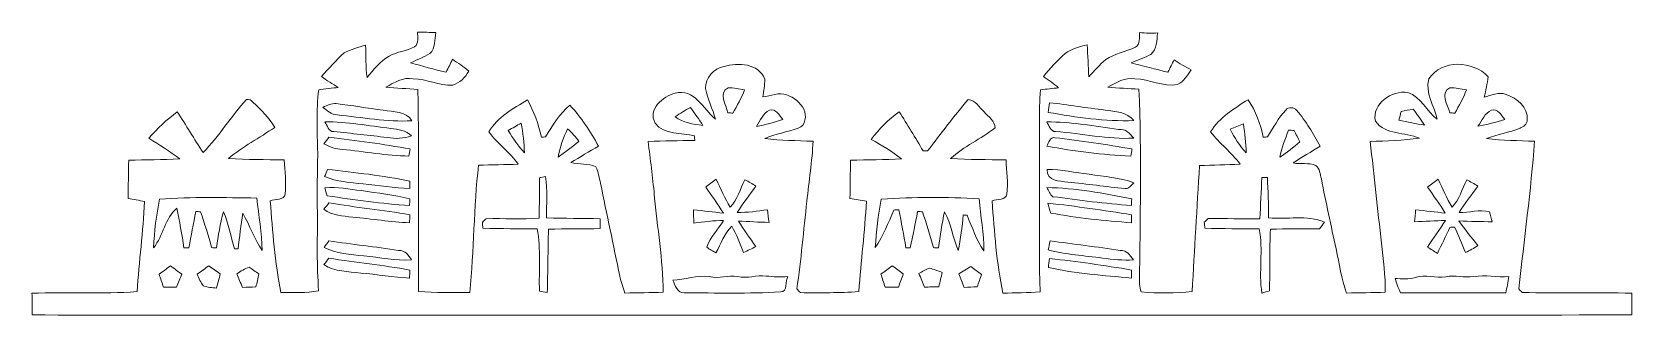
# Model space of a CAD drawing. Header units: centimetres. Extents: x -16.3 to 16.3, y -2.9 to 2.9.
import ezdxf

# ---------------------------------------------------------------- set-up
doc = ezdxf.new("R2010")
doc.units = ezdxf.units.CM
doc.header["$MEASUREMENT"] = 0
doc.layers.add('Layer 1', color=7, linetype='Continuous')

msp = doc.modelspace()

# ---------------------------------------------------------------- linework, layer by layer
at = {"layer": 'Layer 1', "color": 251, "lineweight": 9}
for points, knots in [([(-8.46419, 2.89148), (-8.33966, 2.88689), (-8.21478, 2.88371), (-8.0899, 2.87948), (-8.0899, 2.87948), (-8.11741, 2.73872), (-8.10013, 2.56304), (-8.21231, 2.45297), (-8.21231, 2.45297), (-8.33684, 2.37536), (-8.4783, 2.32844), (-8.60848, 2.26177), (-8.60848, 2.26177), (-8.36718, 2.19827), (-8.12835, 2.12489), (-7.88423, 2.07162), (-7.88423, 2.07162), (-7.83801, 2.15946), (-7.79356, 2.24801), (-7.75193, 2.33797), (-7.75193, 2.33797), (-7.64363, 2.25224), (-7.51663, 2.18945), (-7.42032, 2.08961), (-7.42032, 2.08961), (-7.493, 1.96226), (-7.60553, 1.85149), (-7.74841, 1.80774), (-7.74841, 1.80774), (-8.02604, 1.79716), (-8.28075, 1.93227), (-8.55662, 1.93686), (-8.55662, 1.93686), (-8.76264, 1.97531), (-8.94115, 1.85995), (-9.11119, 1.76541), (-9.11119, 1.76541), (-8.89458, 1.74777), (-8.67727, 1.73401), (-8.46031, 1.71884), (-8.46031, 1.71884), (-8.43456, 0.34442), (-8.45643, -1.03035), (-8.44832, -2.40478), (-8.44832, -2.40478), (-8.09942, -2.42665), (-7.74947, -2.43124), (-7.39986, -2.42489), (-7.39986, -2.42489), (-7.31096, -1.56023), (-7.32049, -0.68851), (-7.21924, 0.17509), (-7.21924, 0.17509), (-6.94937, 0.17967), (-6.67949, 0.18355), (-6.40962, 0.19308), (-6.40962, 0.19308), (-6.5786, 0.44179), (-6.83718, 0.61253), (-7.00969, 0.8556), (-7.00969, 0.8556), (-6.83118, 1.15652), (-6.51122, 1.33079), (-6.22158, 1.50859), (-6.22158, 1.50859), (-6.09176, 1.2687), (-5.99298, 1.01293), (-5.93548, 0.74588), (-5.93548, 0.74588), (-5.91396, 0.74694), (-5.87128, 0.74906), (-5.84976, 0.75012), (-5.84976, 0.75012), (-5.70618, 0.98189), (-5.56648, 1.22495), (-5.35481, 1.4017), (-5.35481, 1.4017), (-5.12268, 1.15052), (-4.93853, 0.86053), (-4.77061, 0.5635), (-4.77061, 0.5635), (-4.95652, 0.44743), (-5.14985, 0.34407), (-5.33364, 0.22483), (-5.33364, 0.22483), (-5.16819, 0.18638), (-4.97945, 0.21707), (-4.82353, 0.1391), (-4.82353, 0.1391), (-4.77661, 0.03327), (-4.75509, -0.08315), (-4.72792, -0.19568), (-4.72792, -0.19568), (-4.59916, -0.82786), (-4.46581, -1.45933), (-4.33422, -2.09116), (-4.33422, -2.09116), (-4.30812, -2.20828), (-4.27178, -2.32293), (-4.23086, -2.43582), (-4.23086, -2.43582), (-3.96945, -2.43159), (-3.70769, -2.42735), (-3.44628, -2.4203), (-3.44628, -2.4203), (-3.45545, -1.75425), (-3.56834, -1.09668), (-3.62973, -0.43487), (-3.62973, -0.43487), (-3.66253, -0.06868), (-3.71404, 0.29503), (-3.7539, 0.66016), (-3.7539, 0.66016), (-3.43746, 0.67039), (-3.12067, 0.67392), (-2.80387, 0.67603), (-2.80387, 0.67603), (-2.80458, 0.70073), (-2.80634, 0.75012), (-2.8074, 0.77481), (-2.8074, 0.77481), (-3.0734, 0.84254), (-3.42688, 0.78645), (-3.61138, 1.03093), (-3.61138, 1.03093), (-3.77225, 1.30962), (-3.45616, 1.58267), (-3.20498, 1.64017), (-3.20498, 1.64017), (-2.81657, 1.75553), (-2.62607, 1.31632), (-2.38301, 1.11242), (-2.38301, 1.11242), (-2.43381, 1.3262), (-2.54423, 1.52164), (-2.58092, 1.73825), (-2.58092, 1.73825), (-2.60032, 1.95767), (-2.41123, 2.14711), (-2.20521, 2.18874), (-2.20521, 2.18874), (-1.92546, 2.26988), (-1.49119, 2.25506), (-1.37512, 1.93051), (-1.37512, 1.93051), (-1.3716, 1.8081), (-1.38994, 1.68639), (-1.41463, 1.5668), (-1.41463, 1.5668), (-1.25271, 1.5922), (-1.08373, 1.66487), (-0.92145, 1.60701), (-0.92145, 1.60701), (-0.77681, 1.55586), (-0.6484, 1.45108), (-0.57608, 1.31527), (-0.57608, 1.31527), (-0.5147, 1.18791), (-0.53516, 0.97871), (-0.69003, 0.92791), (-0.69003, 0.92791), (-0.91475, 0.84537), (-1.1564, 0.81679), (-1.37548, 0.71625), (-1.37548, 0.71625), (-1.04775, 0.67885), (-0.71755, 0.6725), (-0.3877, 0.66298), (-0.3877, 0.66298), (-0.40322, 0.2527), (-0.47342, -0.15264), (-0.51188, -0.56116), (-0.51188, -0.56116), (-0.58455, -1.15735), (-0.62759, -1.75708), (-0.71931, -2.3508), (-0.71931, -2.3508), (-0.69462, -2.37655), (-0.66957, -2.40266), (-0.64417, -2.42877), (-0.64417, -2.42877), (-0.24659, -2.43088), (0.1524, -2.43617), (0.54963, -2.4076), (0.54963, -2.4076), (0.59338, -1.79059), (0.66781, -1.17605), (0.70485, -0.55869), (0.70485, -0.55869), (0.59197, -0.54105), (0.47908, -0.52694), (0.36725, -0.50542), (0.36725, -0.50542), (0.36972, -0.24578), (0.3736, 0.01316), (0.37995, 0.27245), (0.37995, 0.27245), (0.72708, 0.28374), (1.07457, 0.28445), (1.4217, 0.30315), (1.4217, 0.30315), (1.22838, 0.45731), (1.01212, 0.57796), (0.79834, 0.70073), (0.79834, 0.70073), (0.96274, 0.91275), (1.15147, 1.11065), (1.37266, 1.26411), (1.37266, 1.26411), (1.54023, 1.00165), (1.70286, 0.736), (1.85985, 0.46683), (1.85985, 0.46683), (1.88348, 0.46613), (1.9304, 0.46437), (1.95369, 0.46366), (1.95369, 0.46366), (2.22639, 0.8175), (2.49238, 1.17733), (2.78377, 1.51564), (2.78377, 1.51564), (2.927, 1.50012), (3.00814, 1.35054), (3.1108, 1.26129), (3.1108, 1.26129), (3.19053, 1.15934), (3.3334, 1.07785), (3.33058, 0.93391), (3.33058, 0.93391), (3.04024, 0.70813), (2.69664, 0.55573), (2.42182, 0.30773), (2.42182, 0.30773), (2.79894, 0.28798), (3.17712, 0.2841), (3.55495, 0.28268), (3.55495, 0.28268), (3.56553, 0.05091), (3.60116, -0.18404), (3.57329, -0.41582), (3.57329, -0.41582), (3.55459, -0.55128), (3.37221, -0.51248), (3.27167, -0.55657), (3.27167, -0.55657), (3.31612, -1.18593), (3.36268, -1.82022), (3.49286, -2.43864), (3.49286, -2.43864), (3.74474, -2.43018), (3.99839, -2.43335), (4.24992, -2.40866), (4.24992, -2.40866), (4.22311, -1.25895), (4.24815, -0.1089), (4.23651, 1.0408), (4.23651, 1.0408), (4.23263, 1.26517), (4.24216, 1.48883), (4.2598, 1.71214), (4.2598, 1.71214), (4.38186, 1.72625), (4.50709, 1.73754), (4.62986, 1.75342), (4.62986, 1.75342), (4.53002, 1.83667), (4.42172, 1.90899), (4.31765, 1.98695), (4.31765, 1.98695), (4.45982, 2.14782), (4.60234, 2.30975), (4.76145, 2.45438), (4.76145, 2.45438), (4.89268, 2.5521), (5.05672, 2.58809), (5.21088, 2.63289), (5.21088, 2.63289), (5.22535, 2.41452), (5.23523, 2.19545), (5.24475, 1.97602), (5.24475, 1.97602), (5.35835, 2.09631), (5.46559, 2.22402), (5.59365, 2.32985), (5.59365, 2.32985), (5.77498, 2.45474), (6.0004, 2.48508), (6.19655, 2.57927), (6.19655, 2.57927), (6.30026, 2.641), (6.2738, 2.7807), (6.28474, 2.88266), (6.28474, 2.88266), (6.40715, 2.86572), (6.53027, 2.86572), (6.65339, 2.87278), (6.65339, 2.87278), (6.62764, 2.73061), (6.64775, 2.53447), (6.51405, 2.43604), (6.51405, 2.43604), (6.38705, 2.3609), (6.24135, 2.32562), (6.11012, 2.2593), (6.11012, 2.2593), (6.36235, 2.20391), (6.61, 2.12807), (6.86224, 2.07268), (6.86224, 2.07268), (6.90633, 2.15629), (6.94867, 2.24095), (6.98853, 2.32703), (6.98853, 2.32703), (7.09895, 2.24871), (7.21572, 2.18063), (7.33778, 2.12207), (7.33778, 2.12207), (7.26123, 2.00847), (7.1882, 1.87618), (7.05662, 1.81974), (7.05662, 1.81974), (6.75817, 1.75906), (6.48547, 1.94003), (6.18949, 1.93474), (6.18949, 1.93474), (5.98276, 1.97637), (5.8039, 1.85925), (5.63422, 1.76435), (5.63422, 1.76435), (5.84553, 1.74883), (6.05826, 1.73683), (6.27063, 1.7259), (6.27063, 1.7259), (6.32425, 0.39981), (6.29532, -0.92875), (6.28121, -2.25555), (6.28121, -2.25555), (6.28474, -2.30882), (6.29709, -2.36174), (6.31684, -2.41183), (6.31684, -2.41183), (6.66221, -2.44711), (7.01146, -2.43441), (7.35754, -2.4076), (7.35754, -2.4076), (7.40693, -1.54964), (7.45455, -0.69169), (7.50747, 0.16556), (7.50747, 0.16556), (7.78334, 0.17615), (8.05957, 0.18285), (8.33579, 0.19449), (8.33579, 0.19449), (8.16152, 0.43826), (7.9121, 0.61641), (7.73536, 0.85595), (7.73536, 0.85595), (7.9181, 1.14452), (8.21549, 1.33537), (8.50195, 1.50965), (8.50195, 1.50965), (8.65505, 1.27787), (8.75665, 1.01823), (8.81028, 0.74623), (8.81028, 0.74623), (8.83215, 0.74694), (8.87554, 0.7487), (8.89741, 0.74941), (8.89741, 0.74941), (9.01348, 0.93744), (9.11931, 1.13605), (9.2703, 1.29904), (9.2703, 1.29904), (9.32216, 1.3643), (9.44281, 1.36395), (9.4922, 1.2941), (9.4922, 1.2941), (9.68375, 1.07255), (9.82698, 0.81573), (9.97444, 0.56385), (9.97444, 0.56385), (9.78959, 0.44708), (9.59838, 0.34054), (9.41741, 0.21813), (9.41741, 0.21813), (9.56769, 0.18955), (9.73808, 0.23012), (9.88307, 0.16697), (9.88307, 0.16697), (9.97056, 0.10841), (9.96527, -0.01259), (9.99632, -0.10678), (9.99632, -0.10678), (10.09015, -0.58444), (10.1974, -1.05999), (10.29582, -1.5373), (10.29582, -1.5373), (10.36426, -1.83751), (10.40589, -2.14619), (10.51278, -2.43653), (10.51278, -2.43653), (10.77525, -2.43194), (11.03807, -2.42771), (11.30159, -2.42065), (11.30159, -2.42065), (11.30865, -2.08481), (11.25714, -1.75214), (11.22504, -1.41912), (11.22504, -1.41912), (11.14567, -0.72802), (11.07546, -0.03587), (10.99256, 0.65451), (10.99256, 0.65451), (11.3277, 0.67109), (11.66495, 0.67709), (11.99833, 0.72366), (11.99833, 0.72366), (11.70164, 0.85454), (11.30971, 0.78045), (11.10122, 1.07361), (11.10122, 1.07361), (11.02396, 1.42674), (11.44059, 1.70755), (11.75985, 1.65781), (11.75985, 1.65781), (12.03396, 1.56856), (12.14332, 1.27434), (12.3631, 1.1096), (12.3631, 1.1096), (12.30525, 1.38406), (12.10769, 1.64688), (12.19518, 1.9351), (12.19518, 1.9351), (12.45694, 2.3362), (13.09194, 2.31222), (13.40485, 1.97919), (13.40485, 1.97919), (13.38404, 1.83843), (13.35758, 1.69803), (13.32336, 1.55974), (13.32336, 1.55974), (13.46694, 1.59819), (13.61899, 1.67616), (13.76857, 1.61901), (13.76857, 1.61901), (13.9887, 1.54281), (14.23177, 1.36183), (14.20002, 1.09619), (14.20002, 1.09619), (14.20883, 1.01082), (14.11958, 0.96037), (14.05573, 0.92756), (14.05573, 0.92756), (13.83418, 0.83549), (13.59288, 0.80727), (13.37063, 0.71731), (13.37063, 0.71731), (13.6966, 0.67885), (14.02539, 0.6725), (14.35383, 0.66298), (14.35383, 0.66298), (14.2748, -0.3442), (14.14287, -1.34785), (14.02751, -2.35151), (14.02751, -2.35151), (14.05185, -2.3762), (14.07654, -2.40125), (14.10159, -2.42665), (14.10159, -2.42665), (14.84736, -2.43653), (15.59349, -2.42242), (16.33961, -2.43864), (16.33961, -2.43864), (16.33997, -2.58434), (16.34208, -2.73145), (16.34243, -2.8782), (16.34243, -2.8782), (12.51197, -2.90466), (8.68116, -2.88208), (4.8507, -2.88949), (4.8507, -2.88949), (-0.79375, -2.88949), (-6.43819, -2.88949), (-12.08263, -2.88949), (-12.08263, -2.88949), (-13.50186, -2.88314), (-14.92108, -2.90325), (-16.33996, -2.87856), (-16.33996, -2.87856), (-16.34137, -2.73215), (-16.34243, -2.58716), (-16.34243, -2.44182), (-16.34243, -2.44182), (-15.62735, -2.4143), (-14.9105, -2.45664), (-14.19648, -2.40795), (-14.19648, -2.40795), (-14.15097, -1.79341), (-14.07442, -1.18099), (-14.04337, -0.5661), (-14.04337, -0.5661), (-14.1552, -0.54564), (-14.26774, -0.52765), (-14.37887, -0.50366), (-14.37887, -0.50366), (-14.37604, -0.24472), (-14.37216, 0.01387), (-14.36617, 0.27245), (-14.36617, 0.27245), (-14.01938, 0.28374), (-13.6719, 0.28445), (-13.32547, 0.30244), (-13.32547, 0.30244), (-13.52303, 0.45907), (-13.7414, 0.58607), (-13.95236, 0.72366), (-13.95236, 0.72366), (-13.77985, 0.92333), (-13.58688, 1.10748), (-13.37451, 1.26411), (-13.37451, 1.26411), (-13.19494, 0.98895), (-13.02878, 0.70496), (-12.84746, 0.4312), (-12.84746, 0.4312), (-12.5229, 0.76775), (-12.27349, 1.16675), (-11.96304, 1.51494), (-11.96304, 1.51494), (-11.90907, 1.52023), (-11.86427, 1.50083), (-11.82863, 1.45743), (-11.82863, 1.45743), (-11.66142, 1.30468), (-11.49914, 1.13993), (-11.38449, 0.94273), (-11.38449, 0.94273), (-11.69705, 0.73001), (-12.03748, 0.55468), (-12.32817, 0.31091), (-12.32817, 0.31091), (-11.94964, 0.28833), (-11.5704, 0.28374), (-11.19117, 0.28233), (-11.19117, 0.28233), (-11.18023, 0.05056), (-11.1446, -0.18404), (-11.17282, -0.41582), (-11.17282, -0.41582), (-11.19152, -0.55128), (-11.37355, -0.51248), (-11.47445, -0.55657), (-11.47445, -0.55657), (-11.42894, -1.18134), (-11.37778, -1.80894), (-11.2596, -2.42524), (-11.2596, -2.42524), (-11.00278, -2.42136), (-10.74102, -2.44323), (-10.48737, -2.38996), (-10.48737, -2.38996), (-10.52724, -1.87526), (-10.51454, -1.35914), (-10.50889, -0.84374), (-10.50889, -0.84374), (-10.52794, -0.42005), (-10.50678, 0.00364), (-10.50642, 0.42732), (-10.50642, 0.42732), (-10.51701, 0.8563), (-10.53817, 1.28704), (-10.48632, 1.71461), (-10.48632, 1.71461), (-10.38648, 1.72555), (-10.18681, 1.74812), (-10.08732, 1.75906), (-10.08732, 1.75906), (-10.20092, 1.83455), (-10.31839, 1.90405), (-10.43058, 1.98201), (-10.43058, 1.98201), (-10.27712, 2.14535), (-10.13424, 2.32139), (-9.96279, 2.46603), (-9.96279, 2.46603), (-9.82627, 2.53729), (-9.6774, 2.58315), (-9.52923, 2.62336), (-9.52923, 2.62336), (-9.51865, 2.40464), (-9.52852, 2.1838), (-9.49818, 1.96614), (-9.49818, 1.96614), (-9.36166, 2.12454), (-9.23148, 2.29352), (-9.04487, 2.39688), (-9.04487, 2.39688), (-8.88682, 2.49531), (-8.68927, 2.49989), (-8.52805, 2.59056), (-8.52805, 2.59056), (-8.43103, 2.65758), (-8.47231, 2.79199), (-8.46419, 2.89148), (-8.46419, 2.89148), (-8.46419, 2.89148), (-8.46419, 2.89148), (-8.46419, 2.89148)], [0, 0, 0, 0, 0.00653595, 0.00653595, 0.00653595, 0.00653595, 0.0130719, 0.0130719, 0.0130719, 0.0130719, 0.01960784, 0.01960784, 0.01960784, 0.01960784, 0.02614379, 0.02614379, 0.02614379, 0.02614379, 0.03267974, 0.03267974, 0.03267974, 0.03267974, 0.03921569, 0.03921569, 0.03921569, 0.03921569, 0.04575163, 0.04575163, 0.04575163, 0.04575163, 0.05228758, 0.05228758, 0.05228758, 0.05228758, 0.05882353, 0.05882353, 0.05882353, 0.05882353, 0.06535948, 0.06535948, 0.06535948, 0.06535948, 0.07189542, 0.07189542, 0.07189542, 0.07189542, 0.07843137, 0.07843137, 0.07843137, 0.07843137, 0.08496732, 0.08496732, 0.08496732, 0.08496732, 0.09150327, 0.09150327, 0.09150327, 0.09150327, 0.09803922, 0.09803922, 0.09803922, 0.09803922, 0.10457516, 0.10457516, 0.10457516, 0.10457516, 0.11111111, 0.11111111, 0.11111111, 0.11111111, 0.11764706, 0.11764706, 0.11764706, 0.11764706, 0.12418301, 0.12418301, 0.12418301, 0.12418301, 0.13071895, 0.13071895, 0.13071895, 0.13071895, 0.1372549, 0.1372549, 0.1372549, 0.1372549, 0.14379085, 0.14379085, 0.14379085, 0.14379085, 0.1503268, 0.1503268, 0.1503268, 0.1503268, 0.15686275, 0.15686275, 0.15686275, 0.15686275, 0.16339869, 0.16339869, 0.16339869, 0.16339869, 0.16993464, 0.16993464, 0.16993464, 0.16993464, 0.17647059, 0.17647059, 0.17647059, 0.17647059, 0.18300654, 0.18300654, 0.18300654, 0.18300654, 0.18954248, 0.18954248, 0.18954248, 0.18954248, 0.19607843, 0.19607843, 0.19607843, 0.19607843, 0.20261438, 0.20261438, 0.20261438, 0.20261438, 0.20915033, 0.20915033, 0.20915033, 0.20915033, 0.21568627, 0.21568627, 0.21568627, 0.21568627, 0.22222222, 0.22222222, 0.22222222, 0.22222222, 0.22875817, 0.22875817, 0.22875817, 0.22875817, 0.23529412, 0.23529412, 0.23529412, 0.23529412, 0.24183007, 0.24183007, 0.24183007, 0.24183007, 0.24836601, 0.24836601, 0.24836601, 0.24836601, 0.25490196, 0.25490196, 0.25490196, 0.25490196, 0.26143791, 0.26143791, 0.26143791, 0.26143791, 0.26797386, 0.26797386, 0.26797386, 0.26797386, 0.2745098, 0.2745098, 0.2745098, 0.2745098, 0.28104575, 0.28104575, 0.28104575, 0.28104575, 0.2875817, 0.2875817, 0.2875817, 0.2875817, 0.29411765, 0.29411765, 0.29411765, 0.29411765, 0.30065359, 0.30065359, 0.30065359, 0.30065359, 0.30718954, 0.30718954, 0.30718954, 0.30718954, 0.31372549, 0.31372549, 0.31372549, 0.31372549, 0.32026144, 0.32026144, 0.32026144, 0.32026144, 0.32679739, 0.32679739, 0.32679739, 0.32679739, 0.33333333, 0.33333333, 0.33333333, 0.33333333, 0.33986928, 0.33986928, 0.33986928, 0.33986928, 0.34640523, 0.34640523, 0.34640523, 0.34640523, 0.35294118, 0.35294118, 0.35294118, 0.35294118, 0.35947712, 0.35947712, 0.35947712, 0.35947712, 0.36601307, 0.36601307, 0.36601307, 0.36601307, 0.37254902, 0.37254902, 0.37254902, 0.37254902, 0.37908497, 0.37908497, 0.37908497, 0.37908497, 0.38562092, 0.38562092, 0.38562092, 0.38562092, 0.39215686, 0.39215686, 0.39215686, 0.39215686, 0.39869281, 0.39869281, 0.39869281, 0.39869281, 0.40522876, 0.40522876, 0.40522876, 0.40522876, 0.41176471, 0.41176471, 0.41176471, 0.41176471, 0.41830065, 0.41830065, 0.41830065, 0.41830065, 0.4248366, 0.4248366, 0.4248366, 0.4248366, 0.43137255, 0.43137255, 0.43137255, 0.43137255, 0.4379085, 0.4379085, 0.4379085, 0.4379085, 0.44444444, 0.44444444, 0.44444444, 0.44444444, 0.45098039, 0.45098039, 0.45098039, 0.45098039, 0.45751634, 0.45751634, 0.45751634, 0.45751634, 0.46405229, 0.46405229, 0.46405229, 0.46405229, 0.47058824, 0.47058824, 0.47058824, 0.47058824, 0.47712418, 0.47712418, 0.47712418, 0.47712418, 0.48366013, 0.48366013, 0.48366013, 0.48366013, 0.49019608, 0.49019608, 0.49019608, 0.49019608, 0.49673203, 0.49673203, 0.49673203, 0.49673203, 0.50326797, 0.50326797, 0.50326797, 0.50326797, 0.50980392, 0.50980392, 0.50980392, 0.50980392, 0.51633987, 0.51633987, 0.51633987, 0.51633987, 0.52287582, 0.52287582, 0.52287582, 0.52287582, 0.52941176, 0.52941176, 0.52941176, 0.52941176, 0.53594771, 0.53594771, 0.53594771, 0.53594771, 0.54248366, 0.54248366, 0.54248366, 0.54248366, 0.54901961, 0.54901961, 0.54901961, 0.54901961, 0.55555556, 0.55555556, 0.55555556, 0.55555556, 0.5620915, 0.5620915, 0.5620915, 0.5620915, 0.56862745, 0.56862745, 0.56862745, 0.56862745, 0.5751634, 0.5751634, 0.5751634, 0.5751634, 0.58169935, 0.58169935, 0.58169935, 0.58169935, 0.58823529, 0.58823529, 0.58823529, 0.58823529, 0.59477124, 0.59477124, 0.59477124, 0.59477124, 0.60130719, 0.60130719, 0.60130719, 0.60130719, 0.60784314, 0.60784314, 0.60784314, 0.60784314, 0.61437908, 0.61437908, 0.61437908, 0.61437908, 0.62091503, 0.62091503, 0.62091503, 0.62091503, 0.62745098, 0.62745098, 0.62745098, 0.62745098, 0.63398693, 0.63398693, 0.63398693, 0.63398693, 0.64052288, 0.64052288, 0.64052288, 0.64052288, 0.64705882, 0.64705882, 0.64705882, 0.64705882, 0.65359477, 0.65359477, 0.65359477, 0.65359477, 0.66013072, 0.66013072, 0.66013072, 0.66013072, 0.66666667, 0.66666667, 0.66666667, 0.66666667, 0.67320261, 0.67320261, 0.67320261, 0.67320261, 0.67973856, 0.67973856, 0.67973856, 0.67973856, 0.68627451, 0.68627451, 0.68627451, 0.68627451, 0.69281046, 0.69281046, 0.69281046, 0.69281046, 0.69934641, 0.69934641, 0.69934641, 0.69934641, 0.70588235, 0.70588235, 0.70588235, 0.70588235, 0.7124183, 0.7124183, 0.7124183, 0.7124183, 0.71895425, 0.71895425, 0.71895425, 0.71895425, 0.7254902, 0.7254902, 0.7254902, 0.7254902, 0.73202614, 0.73202614, 0.73202614, 0.73202614, 0.73856209, 0.73856209, 0.73856209, 0.73856209, 0.74509804, 0.74509804, 0.74509804, 0.74509804, 0.75163399, 0.75163399, 0.75163399, 0.75163399, 0.75816993, 0.75816993, 0.75816993, 0.75816993, 0.76470588, 0.76470588, 0.76470588, 0.76470588, 0.77124183, 0.77124183, 0.77124183, 0.77124183, 0.77777778, 0.77777778, 0.77777778, 0.77777778, 0.78431373, 0.78431373, 0.78431373, 0.78431373, 0.79084967, 0.79084967, 0.79084967, 0.79084967, 0.79738562, 0.79738562, 0.79738562, 0.79738562, 0.80392157, 0.80392157, 0.80392157, 0.80392157, 0.81045752, 0.81045752, 0.81045752, 0.81045752, 0.81699346, 0.81699346, 0.81699346, 0.81699346, 0.82352941, 0.82352941, 0.82352941, 0.82352941, 0.83006536, 0.83006536, 0.83006536, 0.83006536, 0.83660131, 0.83660131, 0.83660131, 0.83660131, 0.84313725, 0.84313725, 0.84313725, 0.84313725, 0.8496732, 0.8496732, 0.8496732, 0.8496732, 0.85620915, 0.85620915, 0.85620915, 0.85620915, 0.8627451, 0.8627451, 0.8627451, 0.8627451, 0.86928105, 0.86928105, 0.86928105, 0.86928105, 0.87581699, 0.87581699, 0.87581699, 0.87581699, 0.88235294, 0.88235294, 0.88235294, 0.88235294, 0.88888889, 0.88888889, 0.88888889, 0.88888889, 0.89542484, 0.89542484, 0.89542484, 0.89542484, 0.90196078, 0.90196078, 0.90196078, 0.90196078, 0.90849673, 0.90849673, 0.90849673, 0.90849673, 0.91503268, 0.91503268, 0.91503268, 0.91503268, 0.92156863, 0.92156863, 0.92156863, 0.92156863, 0.92810458, 0.92810458, 0.92810458, 0.92810458, 0.93464052, 0.93464052, 0.93464052, 0.93464052, 0.94117647, 0.94117647, 0.94117647, 0.94117647, 0.94771242, 0.94771242, 0.94771242, 0.94771242, 0.95424837, 0.95424837, 0.95424837, 0.95424837, 0.96078431, 0.96078431, 0.96078431, 0.96078431, 0.96732026, 0.96732026, 0.96732026, 0.96732026, 0.97385621, 0.97385621, 0.97385621, 0.97385621, 0.98039216, 0.98039216, 0.98039216, 0.98039216, 0.9869281, 0.9869281, 0.9869281, 0.9869281, 1, 1, 1, 1]), ([(-2.1216, 1.75412), (-2.33468, 1.64899), (-2.16182, 1.40522), (-2.1276, 1.24224), (-2.1276, 1.24224), (-2.1022, 1.24048), (-2.05105, 1.23765), (-2.02565, 1.23624), (-2.02565, 1.23624), (-1.94063, 1.39182), (-1.8482, 1.54422), (-1.78576, 1.71073), (-1.78576, 1.71073), (-1.89582, 1.73507), (-2.00871, 1.75412), (-2.1216, 1.75412), (-2.1216, 1.75412), (-2.1216, 1.75412), (-2.1216, 1.75412), (-2.1216, 1.75412)], [0, 0, 0, 0, 0.16666667, 0.16666667, 0.16666667, 0.16666667, 0.33333333, 0.33333333, 0.33333333, 0.33333333, 0.5, 0.5, 0.5, 0.5, 0.66666667, 0.66666667, 0.66666667, 0.66666667, 1, 1, 1, 1]), ([(12.62451, 1.75377), (12.41108, 1.64899), (12.58429, 1.40522), (12.61851, 1.24259), (12.61851, 1.24259), (12.64391, 1.24048), (12.69471, 1.23695), (12.72011, 1.23518), (12.72011, 1.23518), (12.81042, 1.38829), (12.9032, 1.54175), (12.9593, 1.71143), (12.9593, 1.71143), (12.84958, 1.73507), (12.73599, 1.75377), (12.62451, 1.75377), (12.62451, 1.75377), (12.62451, 1.75377), (12.62451, 1.75377), (12.62451, 1.75377)], [0, 0, 0, 0, 0.16666667, 0.16666667, 0.16666667, 0.16666667, 0.33333333, 0.33333333, 0.33333333, 0.33333333, 0.5, 0.5, 0.5, 0.5, 0.66666667, 0.66666667, 0.66666667, 0.66666667, 1, 1, 1, 1]), ([(-10.39953, 1.35372), (-10.31451, 1.28528), (-10.22597, 1.20626), (-10.11061, 1.20132), (-10.11061, 1.20132), (-9.60225, 1.14805), (-9.09531, 1.0528), (-8.58237, 1.07996), (-8.58237, 1.07996), (-8.70197, 1.28316), (-8.96478, 1.25847), (-9.16552, 1.29868), (-9.16552, 1.29868), (-9.48795, 1.3329), (-9.80687, 1.39429), (-10.1293, 1.42921), (-10.1293, 1.42921), (-10.22632, 1.44438), (-10.31416, 1.39076), (-10.39953, 1.35372), (-10.39953, 1.35372), (-10.39953, 1.35372), (-10.39953, 1.35372), (-10.39953, 1.35372)], [0, 0, 0, 0, 0.14285714, 0.14285714, 0.14285714, 0.14285714, 0.28571429, 0.28571429, 0.28571429, 0.28571429, 0.42857143, 0.42857143, 0.42857143, 0.42857143, 0.57142857, 0.57142857, 0.57142857, 0.57142857, 0.71428571, 0.71428571, 0.71428571, 0.71428571, 1, 1, 1, 1]), ([(-3.20287, 1.16004), (-3.04447, 1.03057), (-2.83386, 1.01682), (-2.64018, 0.98365), (-2.64018, 0.98365), (-2.71568, 1.10995), (-2.80423, 1.22848), (-2.88925, 1.34807), (-2.88925, 1.34807), (-3.00002, 1.29586), (-3.10409, 1.23166), (-3.20287, 1.16004), (-3.20287, 1.16004), (-3.20287, 1.16004), (-3.20287, 1.16004), (-3.20287, 1.16004)], [0, 0, 0, 0, 0.2, 0.2, 0.2, 0.2, 0.4, 0.4, 0.4, 0.4, 0.6, 0.6, 0.6, 0.6, 1, 1, 1, 1]), ([(-1.27705, 1.29974), (-1.40934, 1.23483), (-1.46191, 1.0782), (-1.54305, 0.96249), (-1.54305, 0.96249), (-1.35854, 0.99318), (-1.1811, 1.05315), (-1.00224, 1.10677), (-1.00224, 1.10677), (-1.07032, 1.19038), (-1.14864, 1.33396), (-1.27705, 1.29974), (-1.27705, 1.29974), (-1.27705, 1.29974), (-1.27705, 1.29974), (-1.27705, 1.29974)], [0, 0, 0, 0, 0.2, 0.2, 0.2, 0.2, 0.4, 0.4, 0.4, 0.4, 0.6, 0.6, 0.6, 0.6, 1, 1, 1, 1]), ([(4.44395, 1.44897), (4.43513, 1.3837), (4.42666, 1.31809), (4.41925, 1.25212), (4.41925, 1.25212), (4.99322, 1.1477), (5.57989, 1.06515), (6.16515, 1.0842), (6.16515, 1.0842), (6.02757, 1.262), (5.78309, 1.26517), (5.58095, 1.29904), (5.58095, 1.29904), (5.20065, 1.33996), (4.82389, 1.40734), (4.44395, 1.44897), (4.44395, 1.44897), (4.44395, 1.44897), (4.44395, 1.44897), (4.44395, 1.44897)], [0, 0, 0, 0, 0.16666667, 0.16666667, 0.16666667, 0.16666667, 0.33333333, 0.33333333, 0.33333333, 0.33333333, 0.5, 0.5, 0.5, 0.5, 0.66666667, 0.66666667, 0.66666667, 0.66666667, 1, 1, 1, 1]), ([(11.6258, 1.27223), (11.61063, 1.21261), (11.59581, 1.15299), (11.58205, 1.09266), (11.58205, 1.09266), (11.75456, 1.04962), (11.92918, 1.01823), (12.10522, 0.99036), (12.10522, 0.99036), (12.03396, 1.10325), (11.95317, 1.21014), (11.87486, 1.31703), (11.87486, 1.31703), (11.79125, 1.30257), (11.70835, 1.28775), (11.6258, 1.27223), (11.6258, 1.27223), (11.6258, 1.27223), (11.6258, 1.27223), (11.6258, 1.27223)], [0, 0, 0, 0, 0.16666667, 0.16666667, 0.16666667, 0.16666667, 0.33333333, 0.33333333, 0.33333333, 0.33333333, 0.5, 0.5, 0.5, 0.5, 0.66666667, 0.66666667, 0.66666667, 0.66666667, 1, 1, 1, 1]), ([(13.46906, 1.29974), (13.33536, 1.2373), (13.27821, 1.08384), (13.19636, 0.96884), (13.19636, 0.96884), (13.38263, 0.99777), (13.56255, 1.05421), (13.74423, 1.10572), (13.74423, 1.10572), (13.67614, 1.19003), (13.59782, 1.33361), (13.46906, 1.29974), (13.46906, 1.29974), (13.46906, 1.29974), (13.46906, 1.29974), (13.46906, 1.29974)], [0, 0, 0, 0, 0.2, 0.2, 0.2, 0.2, 0.4, 0.4, 0.4, 0.4, 0.6, 0.6, 0.6, 0.6, 1, 1, 1, 1]), ([(-10.35967, 1.05562), (-10.30957, 0.98542), (-10.28312, 0.86018), (-10.17869, 0.85771), (-10.17869, 0.85771), (-9.81322, 0.82314), (-9.44844, 0.78292), (-9.08367, 0.73847), (-9.08367, 0.73847), (-8.91963, 0.70778), (-8.74853, 0.71801), (-8.58943, 0.76952), (-8.58943, 0.76952), (-8.69703, 0.88876), (-8.86248, 0.90005), (-9.01135, 0.92403), (-9.01135, 0.92403), (-9.46008, 0.9766), (-9.906, 1.06585), (-10.35967, 1.05562), (-10.35967, 1.05562), (-10.35967, 1.05562), (-10.35967, 1.05562), (-10.35967, 1.05562)], [0, 0, 0, 0, 0.14285714, 0.14285714, 0.14285714, 0.14285714, 0.28571429, 0.28571429, 0.28571429, 0.28571429, 0.42857143, 0.42857143, 0.42857143, 0.42857143, 0.57142857, 0.57142857, 0.57142857, 0.57142857, 0.71428571, 0.71428571, 0.71428571, 0.71428571, 1, 1, 1, 1]), ([(-6.61352, 0.8817), (-6.51615, 0.72083), (-6.41173, 0.56208), (-6.28262, 0.4245), (-6.28262, 0.4245), (-6.28755, 0.6277), (-6.31295, 0.82949), (-6.34753, 1.02916), (-6.34753, 1.02916), (-6.43784, 0.98295), (-6.52603, 0.93285), (-6.61352, 0.8817), (-6.61352, 0.8817), (-6.61352, 0.8817), (-6.61352, 0.8817), (-6.61352, 0.8817)], [0, 0, 0, 0, 0.2, 0.2, 0.2, 0.2, 0.4, 0.4, 0.4, 0.4, 0.6, 0.6, 0.6, 0.6, 1, 1, 1, 1]), ([(4.38644, 1.05562), (4.43618, 0.98542), (4.46264, 0.86018), (4.56742, 0.85771), (4.56742, 0.85771), (5.10117, 0.82843), (5.62857, 0.69367), (6.1648, 0.72577), (6.1648, 0.72577), (6.08718, 0.82032), (5.99511, 0.91733), (5.85576, 0.90322), (5.85576, 0.90322), (5.36822, 0.9706), (4.88033, 1.06091), (4.38644, 1.05562), (4.38644, 1.05562), (4.38644, 1.05562), (4.38644, 1.05562), (4.38644, 1.05562)], [0, 0, 0, 0, 0.16666667, 0.16666667, 0.16666667, 0.16666667, 0.33333333, 0.33333333, 0.33333333, 0.33333333, 0.5, 0.5, 0.5, 0.5, 0.66666667, 0.66666667, 0.66666667, 0.66666667, 1, 1, 1, 1]), ([(8.13118, 0.90816), (8.21937, 0.73318), (8.32873, 0.56738), (8.46244, 0.42344), (8.46244, 0.42344), (8.4582, 0.62347), (8.43386, 0.82208), (8.40317, 1.01893), (8.40317, 1.01893), (8.3118, 0.9826), (8.22114, 0.94591), (8.13118, 0.90816), (8.13118, 0.90816), (8.13118, 0.90816), (8.13118, 0.90816), (8.13118, 0.90816)], [0, 0, 0, 0, 0.2, 0.2, 0.2, 0.2, 0.4, 0.4, 0.4, 0.4, 0.6, 0.6, 0.6, 0.6, 1, 1, 1, 1]), ([(-10.27677, 0.74765), (-10.31063, 0.70214), (-10.3445, 0.65698), (-10.37837, 0.61112), (-10.37837, 0.61112), (-10.26371, 0.5455), (-10.13918, 0.49576), (-10.00336, 0.49647), (-10.00336, 0.49647), (-9.55004, 0.45025), (-9.09919, 0.36347), (-8.64199, 0.35994), (-8.64199, 0.35994), (-8.63423, 0.40827), (-8.62647, 0.4559), (-8.61836, 0.50388), (-8.61836, 0.50388), (-9.16798, 0.60477), (-9.7229, 0.67462), (-10.27677, 0.74765), (-10.27677, 0.74765), (-10.27677, 0.74765), (-10.27677, 0.74765), (-10.27677, 0.74765)], [0, 0, 0, 0, 0.14285714, 0.14285714, 0.14285714, 0.14285714, 0.28571429, 0.28571429, 0.28571429, 0.28571429, 0.42857143, 0.42857143, 0.42857143, 0.42857143, 0.57142857, 0.57142857, 0.57142857, 0.57142857, 0.71428571, 0.71428571, 0.71428571, 0.71428571, 1, 1, 1, 1]), ([(-5.40102, 0.91733), (-5.48957, 0.73318), (-5.55907, 0.53951), (-5.59646, 0.33807), (-5.59646, 0.33807), (-5.45112, 0.43897), (-5.31177, 0.54762), (-5.16995, 0.65345), (-5.16995, 0.65345), (-5.23663, 0.74976), (-5.31353, 0.83902), (-5.40102, 0.91733), (-5.40102, 0.91733), (-5.40102, 0.91733), (-5.40102, 0.91733), (-5.40102, 0.91733)], [0, 0, 0, 0, 0.2, 0.2, 0.2, 0.2, 0.4, 0.4, 0.4, 0.4, 0.6, 0.6, 0.6, 0.6, 1, 1, 1, 1]), ([(4.38891, 0.56314), (4.95371, 0.45731), (5.52874, 0.38146), (6.10412, 0.3603), (6.10412, 0.3603), (6.11188, 0.40827), (6.11964, 0.45625), (6.12775, 0.50388), (6.12775, 0.50388), (5.60564, 0.59242), (5.08212, 0.67956), (4.55507, 0.73212), (4.55507, 0.73212), (4.44783, 0.76246), (4.43336, 0.62805), (4.38891, 0.56314), (4.38891, 0.56314), (4.38891, 0.56314), (4.38891, 0.56314), (4.38891, 0.56314)], [0, 0, 0, 0, 0.16666667, 0.16666667, 0.16666667, 0.16666667, 0.33333333, 0.33333333, 0.33333333, 0.33333333, 0.5, 0.5, 0.5, 0.5, 0.66666667, 0.66666667, 0.66666667, 0.66666667, 1, 1, 1, 1]), ([(9.32815, 0.88593), (9.25548, 0.70778), (9.18528, 0.52751), (9.1493, 0.33737), (9.1493, 0.33737), (9.29358, 0.43085), (9.42658, 0.53951), (9.56028, 0.64675), (9.56028, 0.64675), (9.52077, 0.72683), (9.4795, 0.8055), (9.43787, 0.88417), (9.43787, 0.88417), (9.41035, 0.88488), (9.35532, 0.88558), (9.32815, 0.88593), (9.32815, 0.88593), (9.32815, 0.88593), (9.32815, 0.88593), (9.32815, 0.88593)], [0, 0, 0, 0, 0.16666667, 0.16666667, 0.16666667, 0.16666667, 0.33333333, 0.33333333, 0.33333333, 0.33333333, 0.5, 0.5, 0.5, 0.5, 0.66666667, 0.66666667, 0.66666667, 0.66666667, 1, 1, 1, 1]), ([(-10.3064, 0.0883), (-10.32545, 0.03927), (-10.3445, -0.00977), (-10.3639, -0.0588), (-10.3639, -0.0588), (-10.1166, -0.16464), (-9.84355, -0.17981), (-9.57968, -0.2105), (-9.57968, -0.2105), (-9.26218, -0.24049), (-8.94573, -0.28882), (-8.62647, -0.30399), (-8.62647, -0.30399), (-8.62577, -0.26694), (-8.62365, -0.19251), (-8.62259, -0.15547), (-8.62259, -0.15547), (-9.17645, -0.03164), (-9.74407, 0.01845), (-10.3064, 0.0883), (-10.3064, 0.0883), (-10.3064, 0.0883), (-10.3064, 0.0883), (-10.3064, 0.0883)], [0, 0, 0, 0, 0.14285714, 0.14285714, 0.14285714, 0.14285714, 0.28571429, 0.28571429, 0.28571429, 0.28571429, 0.42857143, 0.42857143, 0.42857143, 0.42857143, 0.57142857, 0.57142857, 0.57142857, 0.57142857, 0.71428571, 0.71428571, 0.71428571, 0.71428571, 1, 1, 1, 1]), ([(4.3935, 0.0876), (4.39491, -0.16746), (4.64327, -0.14559), (4.81648, -0.17205), (4.81648, -0.17205), (5.207, -0.20803), (5.59506, -0.26765), (5.98594, -0.30222), (5.98594, -0.30222), (6.06778, -0.31527), (6.11329, -0.23237), (6.16621, -0.18616), (6.16621, -0.18616), (5.87446, -0.0775), (5.56049, -0.0581), (5.25533, -0.01118), (5.25533, -0.01118), (4.96817, 0.02233), (4.68313, 0.08372), (4.3935, 0.0876), (4.3935, 0.0876), (4.3935, 0.0876), (4.3935, 0.0876), (4.3935, 0.0876)], [0, 0, 0, 0, 0.14285714, 0.14285714, 0.14285714, 0.14285714, 0.28571429, 0.28571429, 0.28571429, 0.28571429, 0.42857143, 0.42857143, 0.42857143, 0.42857143, 0.57142857, 0.57142857, 0.57142857, 0.57142857, 0.71428571, 0.71428571, 0.71428571, 0.71428571, 1, 1, 1, 1]), ([(-10.36143, -0.2867), (-10.34626, -0.34173), (-10.33039, -0.39712), (-10.31487, -0.4525), (-10.31487, -0.4525), (-9.75465, -0.53047), (-9.19374, -0.61408), (-8.62894, -0.65147), (-8.62894, -0.65147), (-8.62753, -0.61655), (-8.62435, -0.54705), (-8.62259, -0.51212), (-8.62259, -0.51212), (-8.9475, -0.43169), (-9.28087, -0.3943), (-9.61143, -0.34597), (-9.61143, -0.34597), (-9.85978, -0.31527), (-10.1099, -0.26412), (-10.36143, -0.2867), (-10.36143, -0.2867), (-10.36143, -0.2867), (-10.36143, -0.2867), (-10.36143, -0.2867)], [0, 0, 0, 0, 0.14285714, 0.14285714, 0.14285714, 0.14285714, 0.28571429, 0.28571429, 0.28571429, 0.28571429, 0.42857143, 0.42857143, 0.42857143, 0.42857143, 0.57142857, 0.57142857, 0.57142857, 0.57142857, 0.71428571, 0.71428571, 0.71428571, 0.71428571, 1, 1, 1, 1]), ([(-5.97252, -0.08562), (-5.97746, -0.35867), (-5.97852, -0.63207), (-5.97993, -0.90547), (-5.97993, -0.90547), (-6.33977, -0.94675), (-6.70348, -0.90547), (-7.06437, -0.91852), (-7.06437, -0.91852), (-7.09083, -0.94322), (-7.11693, -0.96756), (-7.14269, -0.99261), (-7.14269, -0.99261), (-7.13881, -1.03282), (-7.13422, -1.07339), (-7.12963, -1.11432), (-7.12963, -1.11432), (-6.76028, -1.12384), (-6.39021, -1.1249), (-6.02015, -1.12419), (-6.02015, -1.12419), (-5.9436, -1.54329), (-5.98981, -1.97403), (-5.97605, -2.39772), (-5.97605, -2.39772), (-5.92349, -2.40654), (-5.87057, -2.41536), (-5.81765, -2.42383), (-5.81765, -2.42383), (-5.80354, -1.99379), (-5.80284, -1.5634), (-5.79084, -1.13337), (-5.79084, -1.13337), (-5.43877, -1.12314), (-5.08635, -1.12525), (-4.73392, -1.12172), (-4.73392, -1.12172), (-4.73286, -1.05399), (-4.73286, -0.98626), (-4.73357, -0.91852), (-4.73357, -0.91852), (-5.09905, -0.91464), (-5.46417, -0.91253), (-5.82894, -0.90194), (-5.82894, -0.90194), (-5.83847, -0.62113), (-5.80425, -0.33785), (-5.85364, -0.06022), (-5.85364, -0.06022), (-5.88327, -0.06657), (-5.94289, -0.07927), (-5.97252, -0.08562), (-5.97252, -0.08562), (-5.97252, -0.08562), (-5.97252, -0.08562), (-5.97252, -0.08562)], [0, 0, 0, 0, 0.06666667, 0.06666667, 0.06666667, 0.06666667, 0.13333333, 0.13333333, 0.13333333, 0.13333333, 0.2, 0.2, 0.2, 0.2, 0.26666667, 0.26666667, 0.26666667, 0.26666667, 0.33333333, 0.33333333, 0.33333333, 0.33333333, 0.4, 0.4, 0.4, 0.4, 0.46666667, 0.46666667, 0.46666667, 0.46666667, 0.53333333, 0.53333333, 0.53333333, 0.53333333, 0.6, 0.6, 0.6, 0.6, 0.66666667, 0.66666667, 0.66666667, 0.66666667, 0.73333333, 0.73333333, 0.73333333, 0.73333333, 0.8, 0.8, 0.8, 0.8, 0.86666667, 0.86666667, 0.86666667, 0.86666667, 1, 1, 1, 1]), ([(-2.58021, -0.27224), (-2.45815, -0.44827), (-2.33115, -0.62113), (-2.21756, -0.80352), (-2.21756, -0.80352), (-2.42146, -0.78482), (-2.62396, -0.75554), (-2.82786, -0.74072), (-2.82786, -0.74072), (-2.82751, -0.82927), (-2.8261, -0.91817), (-2.82433, -1.00778), (-2.82433, -1.00778), (-2.62113, -0.98344), (-2.41829, -0.95733), (-2.21332, -0.95274), (-2.21332, -0.95274), (-2.31704, -1.14148), (-2.49308, -1.2907), (-2.55869, -1.49884), (-2.55869, -1.49884), (-2.50119, -1.54541), (-2.43557, -1.57998), (-2.37102, -1.61561), (-2.37102, -1.61561), (-2.27118, -1.43217), (-2.2045, -1.21803), (-2.04717, -1.07339), (-2.04717, -1.07339), (-1.9438, -1.23955), (-1.88277, -1.42688), (-1.80516, -1.60574), (-1.80516, -1.60574), (-1.72014, -1.57046), (-1.63653, -1.5313), (-1.55575, -1.48685), (-1.55575, -1.48685), (-1.67604, -1.31399), (-1.8034, -1.14607), (-1.9124, -0.96615), (-1.9124, -0.96615), (-1.70391, -0.97638), (-1.49542, -0.99296), (-1.28658, -0.99331), (-1.28658, -0.99331), (-1.29716, -0.90688), (-1.30739, -0.8208), (-1.31727, -0.73579), (-1.31727, -0.73579), (-1.52258, -0.76542), (-1.72931, -0.7954), (-1.9371, -0.79223), (-1.9371, -0.79223), (-1.82068, -0.6042), (-1.67992, -0.4331), (-1.55257, -0.25248), (-1.55257, -0.25248), (-1.62736, -0.20803), (-1.70285, -0.16464), (-1.77905, -0.12301), (-1.77905, -0.12301), (-1.87995, -0.30892), (-1.92581, -0.53188), (-2.08068, -0.68357), (-2.08068, -0.68357), (-2.19039, -0.50154), (-2.27083, -0.30399), (-2.36325, -0.11349), (-2.36325, -0.11349), (-2.43769, -0.16358), (-2.50966, -0.2172), (-2.58021, -0.27224), (-2.58021, -0.27224), (-2.58021, -0.27224), (-2.58021, -0.27224), (-2.58021, -0.27224)], [0, 0, 0, 0, 0.05, 0.05, 0.05, 0.05, 0.1, 0.1, 0.1, 0.1, 0.15, 0.15, 0.15, 0.15, 0.2, 0.2, 0.2, 0.2, 0.25, 0.25, 0.25, 0.25, 0.3, 0.3, 0.3, 0.3, 0.35, 0.35, 0.35, 0.35, 0.4, 0.4, 0.4, 0.4, 0.45, 0.45, 0.45, 0.45, 0.5, 0.5, 0.5, 0.5, 0.55, 0.55, 0.55, 0.55, 0.6, 0.6, 0.6, 0.6, 0.65, 0.65, 0.65, 0.65, 0.7, 0.7, 0.7, 0.7, 0.75, 0.75, 0.75, 0.75, 0.8, 0.8, 0.8, 0.8, 0.85, 0.85, 0.85, 0.85, 0.9, 0.9, 0.9, 0.9, 1, 1, 1, 1]), ([(4.38538, -0.28352), (4.42384, -0.34702), (4.45312, -0.4204), (4.51133, -0.46979), (4.51133, -0.46979), (5.04508, -0.53929), (5.58024, -0.6109), (6.11717, -0.65147), (6.11717, -0.65147), (6.11858, -0.61725), (6.1214, -0.54881), (6.12282, -0.51459), (6.12282, -0.51459), (5.55061, -0.40065), (4.96994, -0.29411), (4.38538, -0.28352), (4.38538, -0.28352), (4.38538, -0.28352), (4.38538, -0.28352), (4.38538, -0.28352)], [0, 0, 0, 0, 0.16666667, 0.16666667, 0.16666667, 0.16666667, 0.33333333, 0.33333333, 0.33333333, 0.33333333, 0.5, 0.5, 0.5, 0.5, 0.66666667, 0.66666667, 0.66666667, 0.66666667, 1, 1, 1, 1]), ([(8.781, -0.07891), (8.76688, -0.35902), (8.75736, -0.63948), (8.73655, -0.91958), (8.73655, -0.91958), (8.38483, -0.92523), (8.03311, -0.91253), (7.68174, -0.91782), (7.68174, -0.91782), (7.65528, -0.94251), (7.62918, -0.96756), (7.60342, -0.99261), (7.60342, -0.99261), (7.6073, -1.03318), (7.61154, -1.07339), (7.61648, -1.11432), (7.61648, -1.11432), (7.98583, -1.12384), (8.3559, -1.1249), (8.72632, -1.12419), (8.72632, -1.12419), (8.81486, -1.55705), (8.71185, -2.00437), (8.78241, -2.439), (8.78241, -2.439), (8.83462, -2.42277), (8.88718, -2.40725), (8.9401, -2.39172), (8.9401, -2.39172), (8.94151, -1.97227), (8.94222, -1.55282), (8.95456, -1.13372), (8.95456, -1.13372), (9.2897, -1.12419), (9.62555, -1.12525), (9.96139, -1.12314), (9.96139, -1.12314), (9.99455, -1.07763), (10.02771, -1.03212), (10.06158, -0.98696), (10.06158, -0.98696), (9.7028, -0.83562), (9.29429, -0.94145), (8.91823, -0.90053), (8.91823, -0.90053), (8.91999, -0.62642), (8.91117, -0.35196), (8.89318, -0.07856), (8.89318, -0.07856), (8.85543, -0.07856), (8.81804, -0.07856), (8.781, -0.07891), (8.781, -0.07891), (8.781, -0.07891), (8.781, -0.07891), (8.781, -0.07891)], [0, 0, 0, 0, 0.06666667, 0.06666667, 0.06666667, 0.06666667, 0.13333333, 0.13333333, 0.13333333, 0.13333333, 0.2, 0.2, 0.2, 0.2, 0.26666667, 0.26666667, 0.26666667, 0.26666667, 0.33333333, 0.33333333, 0.33333333, 0.33333333, 0.4, 0.4, 0.4, 0.4, 0.46666667, 0.46666667, 0.46666667, 0.46666667, 0.53333333, 0.53333333, 0.53333333, 0.53333333, 0.6, 0.6, 0.6, 0.6, 0.66666667, 0.66666667, 0.66666667, 0.66666667, 0.73333333, 0.73333333, 0.73333333, 0.73333333, 0.8, 0.8, 0.8, 0.8, 0.86666667, 0.86666667, 0.86666667, 0.86666667, 1, 1, 1, 1]), ([(12.1659, -0.27224), (12.28796, -0.44827), (12.41496, -0.62113), (12.52855, -0.80352), (12.52855, -0.80352), (12.32571, -0.78482), (12.12392, -0.75589), (11.92107, -0.74037), (11.92107, -0.74037), (11.91648, -0.80105), (11.90731, -0.9224), (11.90273, -0.98308), (11.90273, -0.98308), (12.11157, -0.97285), (12.32147, -0.95909), (12.53102, -0.95733), (12.53102, -0.95733), (12.41884, -1.14395), (12.27949, -1.31187), (12.16555, -1.49708), (12.16555, -1.49708), (12.23187, -1.54047), (12.2989, -1.58386), (12.36592, -1.62655), (12.36592, -1.62655), (12.45623, -1.45228), (12.5402, -1.27483), (12.62098, -1.09597), (12.62098, -1.09597), (12.64532, -1.09421), (12.69436, -1.09068), (12.71905, -1.08892), (12.71905, -1.08892), (12.79596, -1.26178), (12.86687, -1.43711), (12.94236, -1.61103), (12.94236, -1.61103), (13.02985, -1.56869), (13.11522, -1.52142), (13.19601, -1.4678), (13.19601, -1.4678), (13.06195, -1.30235), (12.92825, -1.13689), (12.8069, -0.96262), (12.8069, -0.96262), (13.03338, -0.97462), (13.2588, -0.9785), (13.48635, -0.98202), (13.48635, -0.98202), (13.47223, -0.93158), (13.44437, -0.83104), (13.43061, -0.78094), (13.43061, -0.78094), (13.22952, -0.71956), (13.01645, -0.80352), (12.80972, -0.79082), (12.80972, -0.79082), (12.92613, -0.60349), (13.06654, -0.43275), (13.19354, -0.25248), (13.19354, -0.25248), (13.1184, -0.20803), (13.04326, -0.16464), (12.96706, -0.12301), (12.96706, -0.12301), (12.86616, -0.30892), (12.8203, -0.53188), (12.66543, -0.68357), (12.66543, -0.68357), (12.55572, -0.50154), (12.47493, -0.30399), (12.38286, -0.11349), (12.38286, -0.11349), (12.30842, -0.16358), (12.23645, -0.2172), (12.1659, -0.27224), (12.1659, -0.27224), (12.1659, -0.27224), (12.1659, -0.27224), (12.1659, -0.27224)], [0, 0, 0, 0, 0.04761905, 0.04761905, 0.04761905, 0.04761905, 0.0952381, 0.0952381, 0.0952381, 0.0952381, 0.14285714, 0.14285714, 0.14285714, 0.14285714, 0.19047619, 0.19047619, 0.19047619, 0.19047619, 0.23809524, 0.23809524, 0.23809524, 0.23809524, 0.28571429, 0.28571429, 0.28571429, 0.28571429, 0.33333333, 0.33333333, 0.33333333, 0.33333333, 0.38095238, 0.38095238, 0.38095238, 0.38095238, 0.42857143, 0.42857143, 0.42857143, 0.42857143, 0.47619048, 0.47619048, 0.47619048, 0.47619048, 0.52380952, 0.52380952, 0.52380952, 0.52380952, 0.57142857, 0.57142857, 0.57142857, 0.57142857, 0.61904762, 0.61904762, 0.61904762, 0.61904762, 0.66666667, 0.66666667, 0.66666667, 0.66666667, 0.71428571, 0.71428571, 0.71428571, 0.71428571, 0.76190476, 0.76190476, 0.76190476, 0.76190476, 0.80952381, 0.80952381, 0.80952381, 0.80952381, 0.85714286, 0.85714286, 0.85714286, 0.85714286, 0.9047619, 0.9047619, 0.9047619, 0.9047619, 1, 1, 1, 1]), ([(-13.73893, -0.51777), (-13.79925, -0.84585), (-13.84652, -1.17676), (-13.85781, -1.51049), (-13.85781, -1.51049), (-13.65708, -1.2653), (-13.63168, -0.90935), (-13.3805, -0.70298), (-13.3805, -0.70298), (-13.32829, -0.97179), (-13.27961, -1.24132), (-13.2401, -1.5126), (-13.2401, -1.5126), (-13.21505, -1.5126), (-13.16496, -1.51225), (-13.13991, -1.5119), (-13.13991, -1.5119), (-13.09052, -1.26601), (-13.04466, -1.01977), (-12.99809, -0.77389), (-12.99809, -0.77389), (-12.97305, -0.77424), (-12.9233, -0.77565), (-12.89826, -0.776), (-12.89826, -0.776), (-12.81677, -1.01871), (-12.7388, -1.26248), (-12.67248, -1.51013), (-12.67248, -1.51013), (-12.64814, -1.51049), (-12.5991, -1.5119), (-12.57476, -1.5126), (-12.57476, -1.5126), (-12.53313, -1.26707), (-12.5042, -1.01836), (-12.42871, -0.78024), (-12.42871, -0.78024), (-12.32499, -1.02189), (-12.28054, -1.2833), (-12.20505, -1.53412), (-12.20505, -1.53412), (-12.18741, -1.53412), (-12.15213, -1.53483), (-12.13414, -1.53483), (-12.13414, -1.53483), (-12.1031, -1.29282), (-12.07346, -1.05011), (-12.03783, -0.80916), (-12.03783, -0.80916), (-11.8939, -1.05717), (-11.79442, -1.32916), (-11.63919, -1.57116), (-11.63919, -1.57116), (-11.64731, -1.21098), (-11.7101, -0.85573), (-11.74855, -0.49837), (-11.74855, -0.49837), (-12.41213, -0.48461), (-13.07641, -0.47579), (-13.73893, -0.51777), (-13.73893, -0.51777), (-13.73893, -0.51777), (-13.73893, -0.51777), (-13.73893, -0.51777)], [0, 0, 0, 0, 0.05882353, 0.05882353, 0.05882353, 0.05882353, 0.11764706, 0.11764706, 0.11764706, 0.11764706, 0.17647059, 0.17647059, 0.17647059, 0.17647059, 0.23529412, 0.23529412, 0.23529412, 0.23529412, 0.29411765, 0.29411765, 0.29411765, 0.29411765, 0.35294118, 0.35294118, 0.35294118, 0.35294118, 0.41176471, 0.41176471, 0.41176471, 0.41176471, 0.47058824, 0.47058824, 0.47058824, 0.47058824, 0.52941176, 0.52941176, 0.52941176, 0.52941176, 0.58823529, 0.58823529, 0.58823529, 0.58823529, 0.64705882, 0.64705882, 0.64705882, 0.64705882, 0.70588235, 0.70588235, 0.70588235, 0.70588235, 0.76470588, 0.76470588, 0.76470588, 0.76470588, 0.82352941, 0.82352941, 0.82352941, 0.82352941, 0.88235294, 0.88235294, 0.88235294, 0.88235294, 1, 1, 1, 1]), ([(-10.27606, -0.59291), (-10.31028, -0.63771), (-10.3445, -0.68216), (-10.37837, -0.72697), (-10.37837, -0.72697), (-10.21044, -0.85608), (-9.99419, -0.86243), (-9.7917, -0.88607), (-9.7917, -0.88607), (-9.40399, -0.92311), (-9.01805, -0.98414), (-8.62823, -1.00178), (-8.62823, -1.00178), (-8.62753, -0.9471), (-8.62682, -0.89277), (-8.62577, -0.83844), (-8.62577, -0.83844), (-9.17328, -0.73861), (-9.72855, -0.69169), (-10.27606, -0.59291), (-10.27606, -0.59291), (-10.27606, -0.59291), (-10.27606, -0.59291), (-10.27606, -0.59291)], [0, 0, 0, 0, 0.14285714, 0.14285714, 0.14285714, 0.14285714, 0.28571429, 0.28571429, 0.28571429, 0.28571429, 0.42857143, 0.42857143, 0.42857143, 0.42857143, 0.57142857, 0.57142857, 0.57142857, 0.57142857, 0.71428571, 0.71428571, 0.71428571, 0.71428571, 1, 1, 1, 1]), ([(1.00719, -0.51812), (0.94757, -0.84444), (0.90065, -1.17358), (0.88512, -1.50555), (0.88512, -1.50555), (1.04387, -1.26954), (1.15288, -1.00566), (1.26013, -0.74319), (1.26013, -0.74319), (1.28623, -0.74108), (1.33915, -0.7372), (1.36561, -0.73508), (1.36561, -0.73508), (1.41676, -0.99296), (1.4658, -1.2519), (1.50778, -1.5119), (1.50778, -1.5119), (1.53071, -1.5119), (1.57657, -1.51154), (1.5995, -1.51154), (1.5995, -1.51154), (1.65065, -1.26566), (1.70145, -1.02012), (1.74872, -0.77389), (1.74872, -0.77389), (1.77342, -0.77459), (1.82316, -0.77565), (1.84785, -0.776), (1.84785, -0.776), (1.92935, -1.01871), (2.00696, -1.26248), (2.07363, -1.50978), (2.07363, -1.50978), (2.09833, -1.51049), (2.14772, -1.51225), (2.17241, -1.51295), (2.17241, -1.51295), (2.21192, -1.26672), (2.24014, -1.01871), (2.30153, -0.77671), (2.30153, -0.77671), (2.43276, -1.02577), (2.4691, -1.31117), (2.58057, -1.56869), (2.58057, -1.56869), (2.62326, -1.3281), (2.66524, -1.08715), (2.679, -0.84268), (2.679, -0.84268), (2.69946, -0.84409), (2.74003, -0.84656), (2.76049, -0.84797), (2.76049, -0.84797), (2.86315, -1.09562), (2.94958, -1.35562), (3.10339, -1.57822), (3.10339, -1.57822), (3.10233, -1.22015), (3.03425, -0.86772), (3.00602, -0.51177), (3.00602, -0.51177), (2.34069, -0.47226), (1.67217, -0.47932), (1.00719, -0.51812), (1.00719, -0.51812), (1.00719, -0.51812), (1.00719, -0.51812), (1.00719, -0.51812)], [0, 0, 0, 0, 0.05555556, 0.05555556, 0.05555556, 0.05555556, 0.11111111, 0.11111111, 0.11111111, 0.11111111, 0.16666667, 0.16666667, 0.16666667, 0.16666667, 0.22222222, 0.22222222, 0.22222222, 0.22222222, 0.27777778, 0.27777778, 0.27777778, 0.27777778, 0.33333333, 0.33333333, 0.33333333, 0.33333333, 0.38888889, 0.38888889, 0.38888889, 0.38888889, 0.44444444, 0.44444444, 0.44444444, 0.44444444, 0.5, 0.5, 0.5, 0.5, 0.55555556, 0.55555556, 0.55555556, 0.55555556, 0.61111111, 0.61111111, 0.61111111, 0.61111111, 0.66666667, 0.66666667, 0.66666667, 0.66666667, 0.72222222, 0.72222222, 0.72222222, 0.72222222, 0.77777778, 0.77777778, 0.77777778, 0.77777778, 0.83333333, 0.83333333, 0.83333333, 0.83333333, 0.88888889, 0.88888889, 0.88888889, 0.88888889, 1, 1, 1, 1]), ([(4.4122, -0.60067), (4.42878, -0.6684), (4.44148, -0.73861), (4.47111, -0.80281), (4.47111, -0.80281), (5.01333, -0.90759), (5.56684, -0.95874), (6.11752, -1.00143), (6.11752, -1.00143), (6.11823, -0.9471), (6.11893, -0.89242), (6.12035, -0.83844), (6.12035, -0.83844), (5.55308, -0.74566), (4.98299, -0.66664), (4.4122, -0.60067), (4.4122, -0.60067), (4.4122, -0.60067), (4.4122, -0.60067), (4.4122, -0.60067)], [0, 0, 0, 0, 0.16666667, 0.16666667, 0.16666667, 0.16666667, 0.33333333, 0.33333333, 0.33333333, 0.33333333, 0.5, 0.5, 0.5, 0.5, 0.66666667, 0.66666667, 0.66666667, 0.66666667, 1, 1, 1, 1]), ([(-10.27712, -1.36902), (-10.31028, -1.41453), (-10.34379, -1.45969), (-10.3766, -1.5059), (-10.3766, -1.5059), (-10.12789, -1.64031), (-9.83791, -1.64666), (-9.56345, -1.68017), (-9.56345, -1.68017), (-9.23889, -1.70875), (-8.9154, -1.7793), (-8.58802, -1.76166), (-8.58802, -1.76166), (-8.65293, -1.67029), (-8.71784, -1.55282), (-8.85648, -1.56905), (-8.85648, -1.56905), (-9.32779, -1.49108), (-9.80475, -1.44381), (-10.27712, -1.36902), (-10.27712, -1.36902), (-10.27712, -1.36902), (-10.27712, -1.36902), (-10.27712, -1.36902)], [0, 0, 0, 0, 0.14285714, 0.14285714, 0.14285714, 0.14285714, 0.28571429, 0.28571429, 0.28571429, 0.28571429, 0.42857143, 0.42857143, 0.42857143, 0.42857143, 0.57142857, 0.57142857, 0.57142857, 0.57142857, 0.71428571, 0.71428571, 0.71428571, 0.71428571, 1, 1, 1, 1]), ([(4.45665, -1.36902), (4.44289, -1.43182), (4.42948, -1.49426), (4.41678, -1.5574), (4.41678, -1.5574), (4.78014, -1.64877), (5.15515, -1.67347), (5.52521, -1.7225), (5.52521, -1.7225), (5.73511, -1.74861), (5.94748, -1.77719), (6.15915, -1.75743), (6.15915, -1.75743), (6.09248, -1.66818), (6.0251, -1.55493), (5.88963, -1.5694), (5.88963, -1.5694), (5.41408, -1.48967), (4.93325, -1.44275), (4.45665, -1.36902), (4.45665, -1.36902), (4.45665, -1.36902), (4.45665, -1.36902), (4.45665, -1.36902)], [0, 0, 0, 0, 0.14285714, 0.14285714, 0.14285714, 0.14285714, 0.28571429, 0.28571429, 0.28571429, 0.28571429, 0.42857143, 0.42857143, 0.42857143, 0.42857143, 0.57142857, 0.57142857, 0.57142857, 0.57142857, 0.71428571, 0.71428571, 0.71428571, 0.71428571, 1, 1, 1, 1]), ([(-13.51421, -1.88196), (-13.59041, -1.93982), (-13.66872, -1.99485), (-13.74775, -2.04847), (-13.74775, -2.04847), (-13.71705, -2.13808), (-13.6853, -2.22768), (-13.65602, -2.31799), (-13.65602, -2.31799), (-13.56712, -2.31552), (-13.47822, -2.31341), (-13.38932, -2.31376), (-13.38932, -2.31376), (-13.35405, -2.22627), (-13.31877, -2.13878), (-13.28208, -2.052), (-13.28208, -2.052), (-13.35969, -1.9952), (-13.4373, -1.9384), (-13.51421, -1.88196), (-13.51421, -1.88196), (-13.51421, -1.88196), (-13.51421, -1.88196), (-13.51421, -1.88196)], [0, 0, 0, 0, 0.14285714, 0.14285714, 0.14285714, 0.14285714, 0.28571429, 0.28571429, 0.28571429, 0.28571429, 0.42857143, 0.42857143, 0.42857143, 0.42857143, 0.57142857, 0.57142857, 0.57142857, 0.57142857, 0.71428571, 0.71428571, 0.71428571, 0.71428571, 1, 1, 1, 1]), ([(-12.73245, -1.88161), (-12.81077, -1.9384), (-12.88908, -1.99626), (-12.96775, -2.05341), (-12.96775, -2.05341), (-12.92683, -2.13349), (-12.90037, -2.22486), (-12.83899, -2.29259), (-12.83899, -2.29259), (-12.75327, -2.3194), (-12.66295, -2.3247), (-12.57476, -2.3381), (-12.57476, -2.3381), (-12.5476, -2.23968), (-12.52114, -2.1416), (-12.49574, -2.04318), (-12.49574, -2.04318), (-12.57547, -1.99026), (-12.65449, -1.93699), (-12.73245, -1.88161), (-12.73245, -1.88161), (-12.73245, -1.88161), (-12.73245, -1.88161), (-12.73245, -1.88161)], [0, 0, 0, 0, 0.14285714, 0.14285714, 0.14285714, 0.14285714, 0.28571429, 0.28571429, 0.28571429, 0.28571429, 0.42857143, 0.42857143, 0.42857143, 0.42857143, 0.57142857, 0.57142857, 0.57142857, 0.57142857, 0.71428571, 0.71428571, 0.71428571, 0.71428571, 1, 1, 1, 1]), ([(-12.15742, -2.04177), (-12.11897, -2.13455), (-12.08193, -2.22768), (-12.04524, -2.32152), (-12.04524, -2.32152), (-11.95317, -2.31729), (-11.86074, -2.31305), (-11.76831, -2.312), (-11.76831, -2.312), (-11.7475, -2.2231), (-11.71998, -2.13525), (-11.71151, -2.04424), (-11.71151, -2.04424), (-11.76055, -2.01037), (-11.85862, -1.94193), (-11.90766, -1.90771), (-11.90766, -1.90771), (-11.99762, -1.93805), (-12.07593, -1.99414), (-12.15742, -2.04177), (-12.15742, -2.04177), (-12.15742, -2.04177), (-12.15742, -2.04177), (-12.15742, -2.04177)], [0, 0, 0, 0, 0.14285714, 0.14285714, 0.14285714, 0.14285714, 0.28571429, 0.28571429, 0.28571429, 0.28571429, 0.42857143, 0.42857143, 0.42857143, 0.42857143, 0.57142857, 0.57142857, 0.57142857, 0.57142857, 0.71428571, 0.71428571, 0.71428571, 0.71428571, 1, 1, 1, 1]), ([(-10.27747, -1.72603), (-10.31098, -1.76942), (-10.34485, -1.81246), (-10.37801, -1.85621), (-10.37801, -1.85621), (-10.15788, -2.00543), (-9.88165, -1.99379), (-9.62836, -2.02801), (-9.62836, -2.02801), (-9.29463, -2.05729), (-8.96337, -2.11197), (-8.62859, -2.13102), (-8.62859, -2.13102), (-8.62788, -2.07634), (-8.62682, -2.02201), (-8.62577, -1.96769), (-8.62577, -1.96769), (-9.17328, -1.8675), (-9.72749, -1.80964), (-10.27747, -1.72603), (-10.27747, -1.72603), (-10.27747, -1.72603), (-10.27747, -1.72603), (-10.27747, -1.72603)], [0, 0, 0, 0, 0.14285714, 0.14285714, 0.14285714, 0.14285714, 0.28571429, 0.28571429, 0.28571429, 0.28571429, 0.42857143, 0.42857143, 0.42857143, 0.42857143, 0.57142857, 0.57142857, 0.57142857, 0.57142857, 0.71428571, 0.71428571, 0.71428571, 0.71428571, 1, 1, 1, 1]), ([(1.2319, -1.88161), (1.1557, -1.93946), (1.07739, -1.99485), (0.99801, -2.04847), (0.99801, -2.04847), (1.02659, -2.13667), (1.05587, -2.22486), (1.08339, -2.31376), (1.08339, -2.31376), (1.17475, -2.31341), (1.26648, -2.31517), (1.35785, -2.3187), (1.35785, -2.3187), (1.3903, -2.22768), (1.4224, -2.13702), (1.45627, -2.04706), (1.45627, -2.04706), (1.38113, -1.99203), (1.30634, -1.93664), (1.2319, -1.88161), (1.2319, -1.88161), (1.2319, -1.88161), (1.2319, -1.88161), (1.2319, -1.88161)], [0, 0, 0, 0, 0.14285714, 0.14285714, 0.14285714, 0.14285714, 0.28571429, 0.28571429, 0.28571429, 0.28571429, 0.42857143, 0.42857143, 0.42857143, 0.42857143, 0.57142857, 0.57142857, 0.57142857, 0.57142857, 0.71428571, 0.71428571, 0.71428571, 0.71428571, 1, 1, 1, 1]), ([(1.77554, -2.0393), (1.81434, -2.13173), (1.85244, -2.22486), (1.89019, -2.31799), (1.89019, -2.31799), (1.98861, -2.31341), (2.08457, -2.30847), (2.1844, -2.3067), (2.1844, -2.3067), (2.20522, -2.20828), (2.22956, -2.11338), (2.25179, -2.01602), (2.25179, -2.01602), (2.18793, -1.99379), (2.05987, -1.94899), (1.99602, -1.92641), (1.99602, -1.92641), (1.917, -1.95252), (1.8475, -1.99979), (1.77554, -2.0393), (1.77554, -2.0393), (1.77554, -2.0393), (1.77554, -2.0393), (1.77554, -2.0393)], [0, 0, 0, 0, 0.14285714, 0.14285714, 0.14285714, 0.14285714, 0.28571429, 0.28571429, 0.28571429, 0.28571429, 0.42857143, 0.42857143, 0.42857143, 0.42857143, 0.57142857, 0.57142857, 0.57142857, 0.57142857, 0.71428571, 0.71428571, 0.71428571, 0.71428571, 1, 1, 1, 1]), ([(2.58869, -2.04494), (2.62749, -2.13667), (2.66489, -2.22945), (2.70122, -2.32223), (2.70122, -2.32223), (2.78977, -2.31729), (2.87832, -2.3127), (2.96722, -2.31023), (2.96722, -2.31023), (2.99544, -2.22521), (3.02578, -2.1409), (3.05471, -2.05623), (3.05471, -2.05623), (2.98098, -2.00332), (2.9083, -1.94969), (2.83598, -1.89537), (2.83598, -1.89537), (2.77425, -1.93276), (2.65042, -2.00755), (2.58869, -2.04494), (2.58869, -2.04494), (2.58869, -2.04494), (2.58869, -2.04494), (2.58869, -2.04494)], [0, 0, 0, 0, 0.14285714, 0.14285714, 0.14285714, 0.14285714, 0.28571429, 0.28571429, 0.28571429, 0.28571429, 0.42857143, 0.42857143, 0.42857143, 0.42857143, 0.57142857, 0.57142857, 0.57142857, 0.57142857, 0.71428571, 0.71428571, 0.71428571, 0.71428571, 1, 1, 1, 1]), ([(4.44395, -1.73062), (4.43548, -1.79235), (4.42737, -1.85444), (4.4196, -1.91688), (4.4196, -1.91688), (4.97699, -2.03789), (5.55061, -2.0781), (6.11752, -2.13102), (6.11752, -2.13102), (6.11823, -2.07634), (6.11893, -2.02201), (6.11999, -1.96804), (6.11999, -1.96804), (5.56437, -1.86926), (5.00416, -1.79588), (4.44395, -1.73062), (4.44395, -1.73062), (4.44395, -1.73062), (4.44395, -1.73062), (4.44395, -1.73062)], [0, 0, 0, 0, 0.16666667, 0.16666667, 0.16666667, 0.16666667, 0.33333333, 0.33333333, 0.33333333, 0.33333333, 0.5, 0.5, 0.5, 0.5, 0.66666667, 0.66666667, 0.66666667, 0.66666667, 1, 1, 1, 1]), ([(-3.25472, -2.1723), (-3.19757, -2.27107), (-3.16547, -2.44394), (-3.01836, -2.43088), (-3.01836, -2.43088), (-2.36431, -2.43335), (-1.70815, -2.45452), (-1.0548, -2.41077), (-1.0548, -2.41077), (-0.89923, -2.4143), (-0.95602, -2.18112), (-0.90417, -2.10033), (-0.90417, -2.10033), (-1.05127, -2.11021), (-1.19909, -2.10492), (-1.34514, -2.08939), (-1.34514, -2.08939), (-1.54058, -2.05835), (-1.73213, -2.15254), (-1.92757, -2.09751), (-1.92757, -2.09751), (-2.12054, -2.06011), (-2.31069, -2.15184), (-2.50366, -2.10174), (-2.50366, -2.10174), (-2.75695, -2.06188), (-3.00143, -2.17124), (-3.25472, -2.1723), (-3.25472, -2.1723), (-3.25472, -2.1723), (-3.25472, -2.1723), (-3.25472, -2.1723)], [0, 0, 0, 0, 0.11111111, 0.11111111, 0.11111111, 0.11111111, 0.22222222, 0.22222222, 0.22222222, 0.22222222, 0.33333333, 0.33333333, 0.33333333, 0.33333333, 0.44444444, 0.44444444, 0.44444444, 0.44444444, 0.55555556, 0.55555556, 0.55555556, 0.55555556, 0.66666667, 0.66666667, 0.66666667, 0.66666667, 0.77777778, 0.77777778, 0.77777778, 0.77777778, 1, 1, 1, 1]), ([(11.91543, -2.1162), (11.78102, -2.1596), (11.64026, -2.14337), (11.50232, -2.14196), (11.50232, -2.14196), (11.53548, -2.24003), (11.57217, -2.33704), (11.61274, -2.433), (11.61274, -2.433), (12.32888, -2.42947), (13.04537, -2.43053), (13.76187, -2.43335), (13.76187, -2.43335), (13.79079, -2.32364), (13.80914, -2.21075), (13.82819, -2.09962), (13.82819, -2.09962), (13.5883, -2.13032), (13.34735, -2.05412), (13.10923, -2.10174), (13.10923, -2.10174), (12.91978, -2.13137), (12.72823, -2.05941), (12.53984, -2.10421), (12.53984, -2.10421), (12.33241, -2.1476), (12.11933, -2.04283), (11.91543, -2.1162)], [0, 0, 0, 0, 0.125, 0.125, 0.125, 0.125, 0.25, 0.25, 0.25, 0.25, 0.375, 0.375, 0.375, 0.375, 0.5, 0.5, 0.5, 0.5, 0.625, 0.625, 0.625, 0.625, 0.75, 0.75, 0.75, 0.75, 1, 1, 1, 1])]:
    msp.add_open_spline(points, degree=3, knots=knots, dxfattribs=at)

doc.saveas('drawing.dxf')
